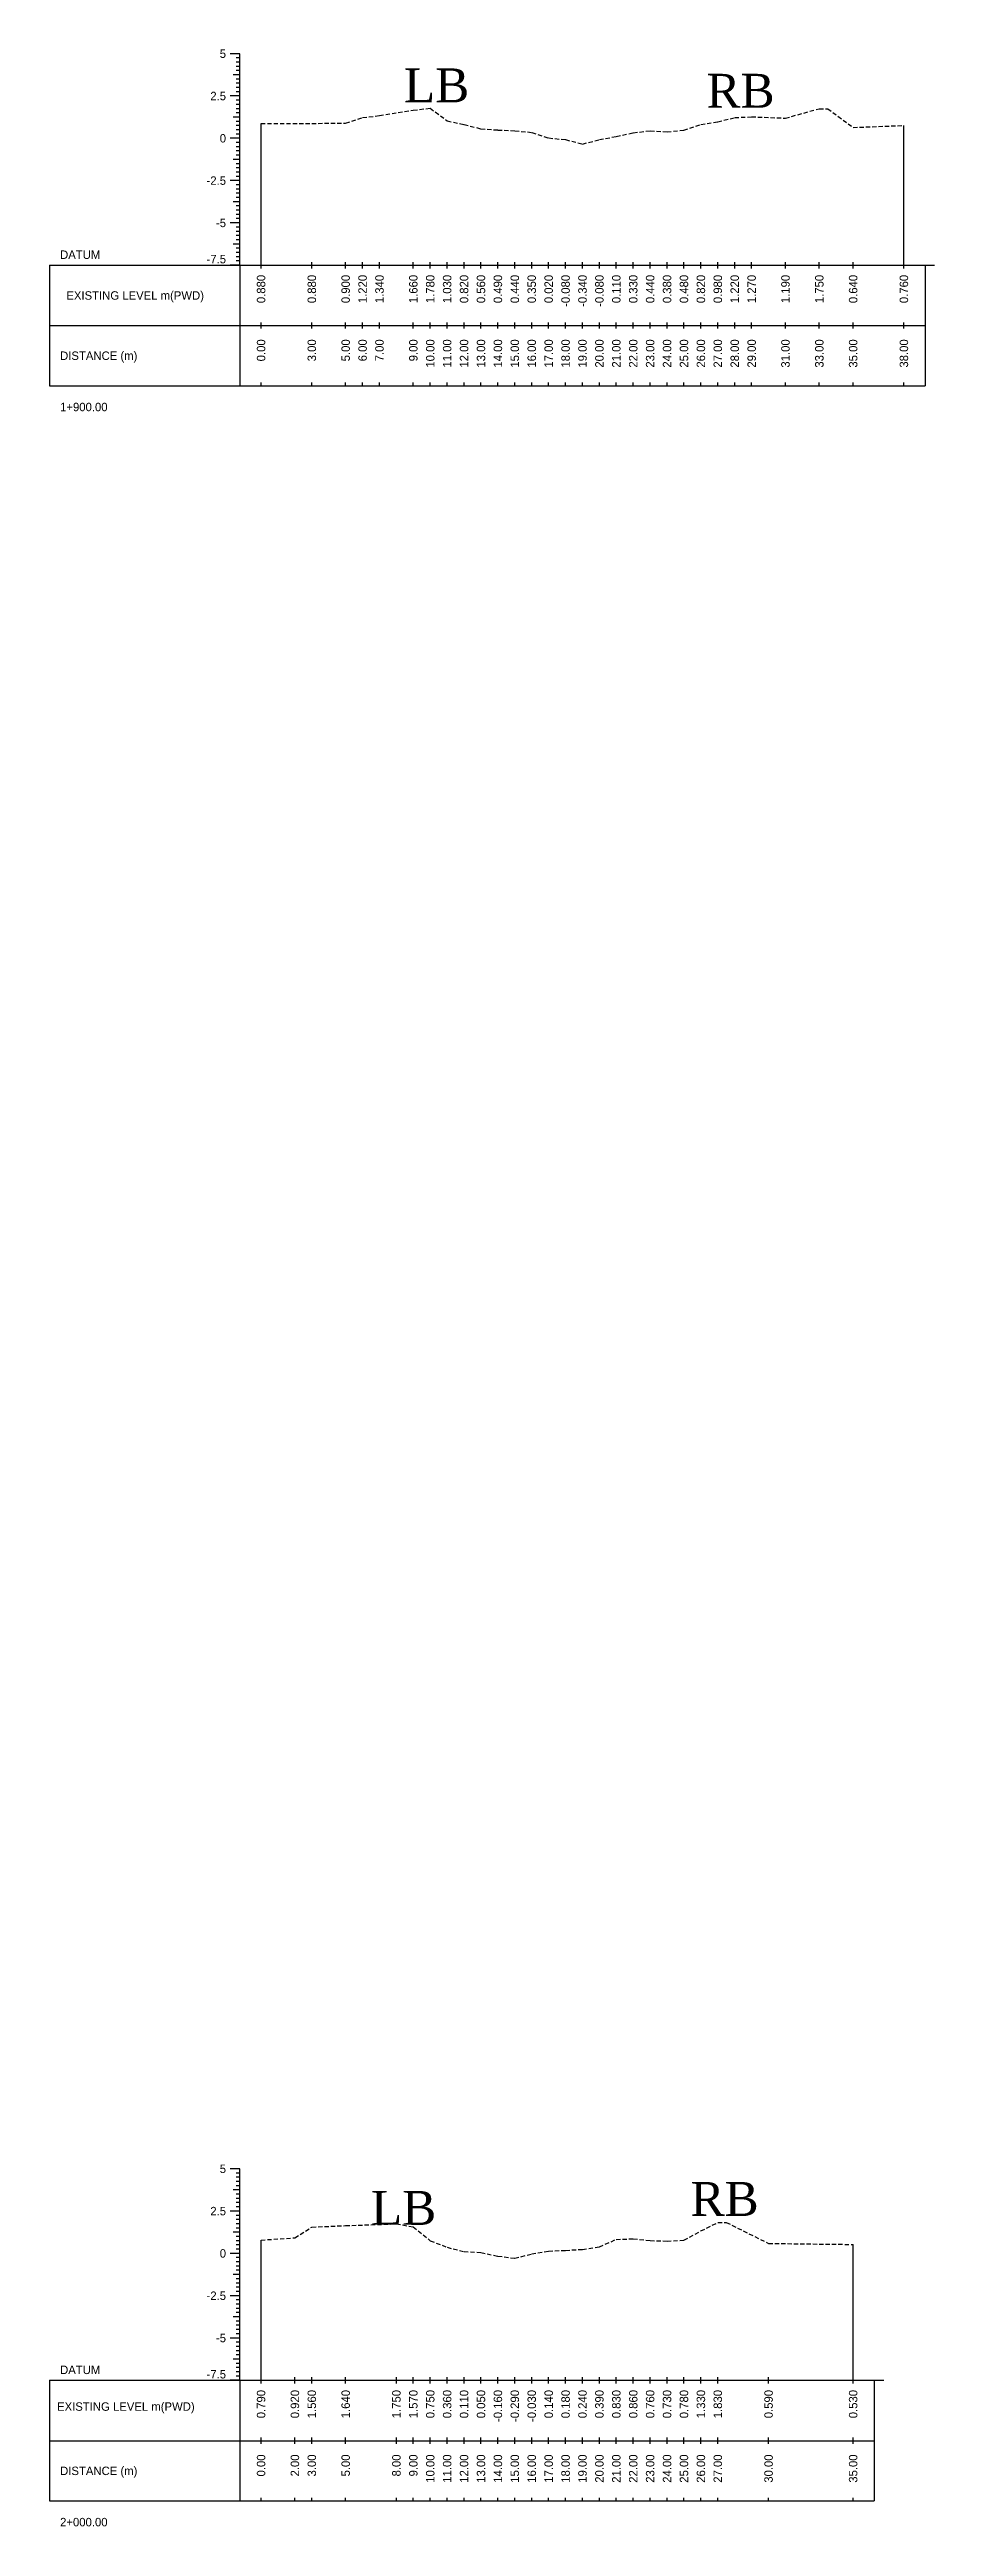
# Model space of a CAD drawing. Header units: inches. Extents: x 2552 to 3818, y -1499 to -1059.
# Drawn here: x 3636.4 to 3688.7, y -1239.3 to -1092.9 of the extents above; entities that cross this region are included whole.
import ezdxf
from ezdxf.enums import TextEntityAlignment as Align

# ---------------------------------------------------------------- set-up
doc = ezdxf.new("R2010")
doc.units = ezdxf.units.IN
doc.header["$MEASUREMENT"] = 0
doc.linetypes.add('HIDDEN', pattern=[0.375, 0.25, -0.125])
doc.layers.add('CS_Drawing', color=7, linetype='Continuous')
doc.layers.add('GL', color=3, linetype='HIDDEN')
doc.styles.add('romans', font='romans.shx')

msp = doc.modelspace()

# ---------------------------------------------------------------- texts
at = {"char_height": 2, "width": 204.3733, "attachment_point": 1, "style": 'romans'}
for s, insert in [('{\\fTimes New Roman|b0|i0|c0|p18;LB}', (3657.33, -1094.04)), ('{\\fTimes New Roman|b0|i0|c0|p18;RB}', (3675.21, -1094.36)), ('{\\fTimes New Roman|b0|i0|c0|p18;RB}', (3674.27, -1218.95)), ('{\\fTimes New Roman|b0|i0|c0|p18;LB}', (3655.38, -1219.48))]:
    msp.add_mtext(s, dxfattribs=dict(at, insert=insert))
at = {"layer": 'CS_Drawing'}
for s, p in [('5', (3646.81, -1093.17)), ('2.5', (3646.81, -1095.67)), ('0', (3646.81, -1098.17)), ('-2.5', (3646.81, -1100.67)), ('-5', (3646.81, -1103.17)), ('5', (3646.81, -1218.17)), ('2.5', (3646.81, -1220.67)), ('0', (3646.81, -1223.17)), ('-2.5', (3646.81, -1225.67)), ('-5', (3646.81, -1228.17))]:
    msp.add_text(s, height=0.5, dxfattribs=at).set_placement(p, align=Align.MIDDLE_RIGHT)
for s, p in [('DATUM', (3637, -1105.05)), ('EXISTING LEVEL m(PWD)', (3637.37, -1107.46)), ('DISTANCE (m)', (3637, -1111.02)), ('1+900.00', (3637, -1114.05)), ('DATUM', (3637, -1230.05)), ('EXISTING LEVEL m(PWD)', (3636.82, -1232.22)), ('DISTANCE (m)', (3637, -1236.02)), ('2+000.00', (3637, -1239.05))]:
    msp.add_text(s, height=0.5, dxfattribs=at).set_placement(p, align=Align.MIDDLE_LEFT)
for p in [(3646.81, -1105.56), (3646.81, -1230.56)]:
    msp.add_text('-7.5', height=0.5, dxfattribs=at).set_placement(p, align=Align.RIGHT)
for s, p in [('0.880', (3648.88, -1106.24)), ('0.880', (3651.88, -1106.24)), ('0.900', (3653.88, -1106.24)), ('1.220', (3654.88, -1106.24)), ('1.340', (3655.88, -1106.24)), ('1.660', (3657.88, -1106.24)), ('1.780', (3658.88, -1106.24)), ('1.030', (3659.88, -1106.24)), ('0.820', (3660.88, -1106.24)), ('0.560', (3661.88, -1106.24)), ('0.490', (3662.88, -1106.24)), ('0.440', (3663.88, -1106.24)), ('0.350', (3664.88, -1106.24)), ('0.020', (3665.88, -1106.24)), ('-0.080', (3666.88, -1106.24)), ('-0.340', (3667.88, -1106.24)), ('-0.080', (3668.88, -1106.24)), ('0.110', (3669.88, -1106.24)), ('0.330', (3670.88, -1106.24)), ('0.440', (3671.88, -1106.24)), ('0.380', (3672.88, -1106.24)), ('0.480', (3673.88, -1106.24)), ('0.820', (3674.88, -1106.24)), ('0.980', (3675.88, -1106.24)), ('1.220', (3676.88, -1106.24)), ('1.270', (3677.88, -1106.24)), ('1.190', (3679.88, -1106.24)), ('1.750', (3681.88, -1106.24)), ('0.640', (3683.88, -1106.24)), ('0.760', (3686.88, -1106.24)), ('0.00', (3648.88, -1110.05)), ('3.00', (3651.88, -1110.05)), ('5.00', (3653.88, -1110.05)), ('6.00', (3654.88, -1110.05)), ('7.00', (3655.88, -1110.05)), ('9.00', (3657.88, -1110.05)), ('10.00', (3658.88, -1110.05)), ('11.00', (3659.88, -1110.05)), ('12.00', (3660.88, -1110.05)), ('13.00', (3661.88, -1110.05)), ('14.00', (3662.88, -1110.05)), ('15.00', (3663.88, -1110.05)), ('16.00', (3664.88, -1110.05)), ('17.00', (3665.88, -1110.05)), ('18.00', (3666.88, -1110.05)), ('19.00', (3667.88, -1110.05)), ('20.00', (3668.88, -1110.05)), ('21.00', (3669.88, -1110.05)), ('22.00', (3670.88, -1110.05)), ('23.00', (3671.88, -1110.05)), ('24.00', (3672.88, -1110.05)), ('25.00', (3673.88, -1110.05)), ('26.00', (3674.88, -1110.05)), ('27.00', (3675.88, -1110.05)), ('28.00', (3676.88, -1110.05)), ('29.00', (3677.88, -1110.05)), ('31.00', (3679.88, -1110.05)), ('33.00', (3681.88, -1110.05)), ('35.00', (3683.88, -1110.05)), ('38.00', (3686.88, -1110.05)), ('0.790', (3648.88, -1231.24)), ('0.920', (3650.88, -1231.24)), ('1.560', (3651.88, -1231.24)), ('1.640', (3653.88, -1231.24)), ('1.750', (3656.88, -1231.24)), ('1.570', (3657.88, -1231.24)), ('0.750', (3658.88, -1231.24)), ('0.360', (3659.88, -1231.24)), ('0.110', (3660.88, -1231.24)), ('0.050', (3661.88, -1231.24)), ('-0.160', (3662.88, -1231.24)), ('-0.290', (3663.88, -1231.24)), ('-0.030', (3664.88, -1231.24)), ('0.140', (3665.88, -1231.24)), ('0.180', (3666.88, -1231.24)), ('0.240', (3667.88, -1231.24)), ('0.390', (3668.88, -1231.24)), ('0.830', (3669.88, -1231.24)), ('0.860', (3670.88, -1231.24)), ('0.760', (3671.88, -1231.24)), ('0.730', (3672.88, -1231.24)), ('0.780', (3673.88, -1231.24)), ('1.330', (3674.88, -1231.24)), ('1.830', (3675.88, -1231.24)), ('0.590', (3678.88, -1231.24)), ('0.530', (3683.88, -1231.24)), ('0.00', (3648.88, -1235.05)), ('2.00', (3650.88, -1235.05)), ('3.00', (3651.88, -1235.05)), ('5.00', (3653.88, -1235.05)), ('8.00', (3656.88, -1235.05)), ('9.00', (3657.88, -1235.05)), ('10.00', (3658.88, -1235.05)), ('11.00', (3659.88, -1235.05)), ('12.00', (3660.88, -1235.05)), ('13.00', (3661.88, -1235.05)), ('14.00', (3662.88, -1235.05)), ('15.00', (3663.88, -1235.05)), ('16.00', (3664.88, -1235.05)), ('17.00', (3665.88, -1235.05)), ('18.00', (3666.88, -1235.05)), ('19.00', (3667.88, -1235.05)), ('20.00', (3668.88, -1235.05)), ('21.00', (3669.88, -1235.05)), ('22.00', (3670.88, -1235.05)), ('23.00', (3671.88, -1235.05)), ('24.00', (3672.88, -1235.05)), ('25.00', (3673.88, -1235.05)), ('26.00', (3674.88, -1235.05)), ('27.00', (3675.88, -1235.05)), ('30.00', (3678.88, -1235.05)), ('35.00', (3683.88, -1235.05))]:
    msp.add_text(s, height=0.5, rotation=90, dxfattribs=at).set_placement(p, align=Align.MIDDLE_RIGHT)

# ---------------------------------------------------------------- linework, layer by layer
at = {"layer": 'CS_Drawing'}
for p, q in [((3647.63, -1093.17), (3647.06, -1093.17)), ((3647.63, -1093.17), (3647.23, -1093.17)), ((3647.63, -1093.17), (3647.4, -1093.17)), ((3647.63, -1093.42), (3647.4, -1093.42)), ((3647.63, -1105.67), (3647.63, -1093.17)), ((3647.63, -1094.42), (3647.23, -1094.42)), ((3647.63, -1093.67), (3647.4, -1093.67)), ((3647.63, -1093.92), (3647.4, -1093.92)), ((3647.63, -1094.17), (3647.4, -1094.17)), ((3647.63, -1094.42), (3647.4, -1094.42)), ((3647.63, -1094.67), (3647.4, -1094.67)), ((3647.63, -1094.92), (3647.4, -1094.92)), ((3647.63, -1095.67), (3647.06, -1095.67)), ((3647.63, -1095.67), (3647.23, -1095.67)), ((3647.63, -1095.17), (3647.4, -1095.17)), ((3647.63, -1095.42), (3647.4, -1095.42)), ((3647.63, -1095.67), (3647.4, -1095.67)), ((3647.63, -1095.92), (3647.4, -1095.92)), ((3647.63, -1096.17), (3647.4, -1096.17)), ((3647.63, -1096.92), (3647.23, -1096.92)), ((3647.63, -1096.42), (3647.4, -1096.42)), ((3647.63, -1096.67), (3647.4, -1096.67)), ((3647.63, -1096.92), (3647.4, -1096.92)), ((3647.63, -1097.17), (3647.4, -1097.17)), ((3647.63, -1097.42), (3647.4, -1097.42)), ((3647.63, -1097.67), (3647.4, -1097.67)), ((3648.88, -1105.67), (3648.88, -1097.29)), ((3686.88, -1105.67), (3686.88, -1097.41)), ((3647.63, -1098.17), (3647.06, -1098.17)), ((3647.63, -1098.17), (3647.23, -1098.17)), ((3647.63, -1097.92), (3647.4, -1097.92)), ((3647.63, -1098.17), (3647.4, -1098.17)), ((3647.63, -1098.42), (3647.4, -1098.42)), ((3647.63, -1098.67), (3647.4, -1098.67)), ((3647.63, -1098.92), (3647.4, -1098.92)), ((3647.63, -1099.17), (3647.4, -1099.17)), ((3647.63, -1100.67), (3647.06, -1100.67)), ((3647.63, -1099.42), (3647.23, -1099.42)), ((3647.63, -1100.67), (3647.23, -1100.67)), ((3647.63, -1099.42), (3647.4, -1099.42)), ((3647.63, -1099.67), (3647.4, -1099.67)), ((3647.63, -1099.92), (3647.4, -1099.92)), ((3647.63, -1100.17), (3647.4, -1100.17)), ((3647.63, -1100.42), (3647.4, -1100.42)), ((3647.63, -1100.67), (3647.4, -1100.67)), ((3647.63, -1101.92), (3647.23, -1101.92)), ((3647.63, -1100.92), (3647.4, -1100.92)), ((3647.63, -1101.17), (3647.4, -1101.17)), ((3647.63, -1101.42), (3647.4, -1101.42)), ((3647.63, -1101.67), (3647.4, -1101.67)), ((3647.63, -1101.92), (3647.4, -1101.92)), ((3647.63, -1102.17), (3647.4, -1102.17)), ((3647.63, -1103.17), (3647.06, -1103.17)), ((3647.63, -1103.17), (3647.23, -1103.17)), ((3647.63, -1102.42), (3647.4, -1102.42)), ((3647.63, -1102.67), (3647.4, -1102.67)), ((3647.63, -1102.92), (3647.4, -1102.92)), ((3647.63, -1103.17), (3647.4, -1103.17)), ((3647.63, -1103.42), (3647.4, -1103.42)), ((3647.63, -1103.67), (3647.4, -1103.67)), ((3647.63, -1104.42), (3647.23, -1104.42)), ((3647.63, -1103.92), (3647.4, -1103.92)), ((3647.63, -1104.17), (3647.4, -1104.17)), ((3647.63, -1104.42), (3647.4, -1104.42)), ((3647.63, -1104.67), (3647.4, -1104.67)), ((3647.63, -1104.92), (3647.4, -1104.92)), ((3647.63, -1105.17), (3647.4, -1105.17)), ((3636.38, -1105.67), (3647.63, -1105.67)), ((3636.38, -1105.67), (3636.38, -1112.8)), ((3647.63, -1105.67), (3647.06, -1105.67)), ((3647.63, -1105.67), (3647.23, -1105.67)), ((3647.63, -1105.42), (3647.4, -1105.42)), ((3647.63, -1105.67), (3647.4, -1105.67)), ((3647.63, -1105.67), (3688.13, -1105.67)), ((3647.63, -1105.67), (3647.63, -1112.8)), ((3648.88, -1105.86), (3648.88, -1105.49)), ((3651.88, -1105.86), (3651.88, -1105.49)), ((3653.88, -1105.86), (3653.88, -1105.49)), ((3654.88, -1105.86), (3654.88, -1105.49)), ((3655.88, -1105.86), (3655.88, -1105.49)), ((3657.88, -1105.86), (3657.88, -1105.49)), ((3658.88, -1105.86), (3658.88, -1105.49)), ((3659.88, -1105.86), (3659.88, -1105.49)), ((3660.88, -1105.86), (3660.88, -1105.49)), ((3661.88, -1105.86), (3661.88, -1105.49)), ((3662.88, -1105.86), (3662.88, -1105.49)), ((3663.88, -1105.86), (3663.88, -1105.49)), ((3664.88, -1105.86), (3664.88, -1105.49)), ((3665.88, -1105.86), (3665.88, -1105.49)), ((3666.88, -1105.86), (3666.88, -1105.49)), ((3667.88, -1105.86), (3667.88, -1105.49)), ((3668.88, -1105.86), (3668.88, -1105.49)), ((3669.88, -1105.86), (3669.88, -1105.49)), ((3670.88, -1105.86), (3670.88, -1105.49)), ((3671.88, -1105.86), (3671.88, -1105.49)), ((3672.88, -1105.86), (3672.88, -1105.49)), ((3673.88, -1105.86), (3673.88, -1105.49)), ((3674.88, -1105.86), (3674.88, -1105.49)), ((3675.88, -1105.86), (3675.88, -1105.49)), ((3676.88, -1105.86), (3676.88, -1105.49)), ((3677.88, -1105.86), (3677.88, -1105.49)), ((3679.88, -1105.86), (3679.88, -1105.49)), ((3681.88, -1105.86), (3681.88, -1105.49)), ((3683.88, -1105.86), (3683.88, -1105.49)), ((3686.88, -1105.86), (3686.88, -1105.49)), ((3688.13, -1105.67), (3688.69, -1105.67)), ((3688.13, -1105.67), (3688.52, -1105.67)), ((3688.13, -1105.67), (3688.35, -1105.67)), ((3688.13, -1105.67), (3688.13, -1112.8)), ((3636.38, -1109.24), (3647.63, -1109.24)), ((3647.63, -1109.24), (3688.13, -1109.24)), ((3647.63, -1109.24), (3688.13, -1109.24)), ((3648.88, -1109.42), (3648.88, -1109.05)), ((3651.88, -1109.42), (3651.88, -1109.05)), ((3653.88, -1109.42), (3653.88, -1109.05)), ((3654.88, -1109.42), (3654.88, -1109.05)), ((3655.88, -1109.42), (3655.88, -1109.05)), ((3657.88, -1109.42), (3657.88, -1109.05)), ((3658.88, -1109.42), (3658.88, -1109.05)), ((3659.88, -1109.42), (3659.88, -1109.05)), ((3660.88, -1109.42), (3660.88, -1109.05)), ((3661.88, -1109.42), (3661.88, -1109.05)), ((3662.88, -1109.42), (3662.88, -1109.05)), ((3663.88, -1109.42), (3663.88, -1109.05)), ((3664.88, -1109.42), (3664.88, -1109.05)), ((3665.88, -1109.42), (3665.88, -1109.05)), ((3666.88, -1109.42), (3666.88, -1109.05)), ((3667.88, -1109.42), (3667.88, -1109.05)), ((3668.88, -1109.42), (3668.88, -1109.05)), ((3669.88, -1109.42), (3669.88, -1109.05)), ((3670.88, -1109.42), (3670.88, -1109.05)), ((3671.88, -1109.42), (3671.88, -1109.05)), ((3672.88, -1109.42), (3672.88, -1109.05)), ((3673.88, -1109.42), (3673.88, -1109.05)), ((3674.88, -1109.42), (3674.88, -1109.05)), ((3675.88, -1109.42), (3675.88, -1109.05)), ((3676.88, -1109.42), (3676.88, -1109.05)), ((3677.88, -1109.42), (3677.88, -1109.05)), ((3679.88, -1109.42), (3679.88, -1109.05)), ((3681.88, -1109.42), (3681.88, -1109.05)), ((3683.88, -1109.42), (3683.88, -1109.05)), ((3686.88, -1109.42), (3686.88, -1109.05)), ((3636.38, -1112.8), (3647.63, -1112.8)), ((3647.63, -1112.8), (3688.13, -1112.8)), ((3648.88, -1112.8), (3648.88, -1112.61)), ((3651.88, -1112.8), (3651.88, -1112.61)), ((3653.88, -1112.8), (3653.88, -1112.61)), ((3654.88, -1112.8), (3654.88, -1112.61)), ((3655.88, -1112.8), (3655.88, -1112.61)), ((3657.88, -1112.8), (3657.88, -1112.61)), ((3658.88, -1112.8), (3658.88, -1112.61)), ((3659.88, -1112.8), (3659.88, -1112.61)), ((3660.88, -1112.8), (3660.88, -1112.61)), ((3661.88, -1112.8), (3661.88, -1112.61)), ((3662.88, -1112.8), (3662.88, -1112.61)), ((3663.88, -1112.8), (3663.88, -1112.61)), ((3664.88, -1112.8), (3664.88, -1112.61)), ((3665.88, -1112.8), (3665.88, -1112.61)), ((3666.88, -1112.8), (3666.88, -1112.61)), ((3667.88, -1112.8), (3667.88, -1112.61)), ((3668.88, -1112.8), (3668.88, -1112.61)), ((3669.88, -1112.8), (3669.88, -1112.61)), ((3670.88, -1112.8), (3670.88, -1112.61)), ((3671.88, -1112.8), (3671.88, -1112.61)), ((3672.88, -1112.8), (3672.88, -1112.61)), ((3673.88, -1112.8), (3673.88, -1112.61)), ((3674.88, -1112.8), (3674.88, -1112.61)), ((3675.88, -1112.8), (3675.88, -1112.61)), ((3676.88, -1112.8), (3676.88, -1112.61)), ((3677.88, -1112.8), (3677.88, -1112.61)), ((3679.88, -1112.8), (3679.88, -1112.61)), ((3681.88, -1112.8), (3681.88, -1112.61)), ((3683.88, -1112.8), (3683.88, -1112.61)), ((3686.88, -1112.8), (3686.88, -1112.61)), ((3647.63, -1218.17), (3647.06, -1218.17)), ((3647.63, -1218.17), (3647.23, -1218.17)), ((3647.63, -1218.17), (3647.4, -1218.17)), ((3647.63, -1218.42), (3647.4, -1218.42)), ((3647.63, -1218.67), (3647.4, -1218.67)), ((3647.63, -1218.92), (3647.4, -1218.92)), ((3647.63, -1219.17), (3647.4, -1219.17)), ((3647.63, -1230.67), (3647.63, -1218.17)), ((3647.63, -1220.67), (3647.06, -1220.67)), ((3647.63, -1219.42), (3647.23, -1219.42)), ((3647.63, -1220.67), (3647.23, -1220.67)), ((3647.63, -1219.42), (3647.4, -1219.42)), ((3647.63, -1219.67), (3647.4, -1219.67)), ((3647.63, -1219.92), (3647.4, -1219.92)), ((3647.63, -1220.17), (3647.4, -1220.17)), ((3647.63, -1220.42), (3647.4, -1220.42)), ((3647.63, -1220.67), (3647.4, -1220.67)), ((3647.63, -1221.92), (3647.23, -1221.92)), ((3647.63, -1220.92), (3647.4, -1220.92)), ((3647.63, -1221.17), (3647.4, -1221.17)), ((3647.63, -1221.42), (3647.4, -1221.42)), ((3647.63, -1221.67), (3647.4, -1221.67)), ((3647.63, -1221.92), (3647.4, -1221.92)), ((3647.63, -1222.17), (3647.4, -1222.17)), ((3647.63, -1223.17), (3647.06, -1223.17)), ((3647.63, -1223.17), (3647.23, -1223.17)), ((3647.63, -1222.42), (3647.4, -1222.42)), ((3647.63, -1222.67), (3647.4, -1222.67)), ((3647.63, -1222.92), (3647.4, -1222.92)), ((3647.63, -1223.17), (3647.4, -1223.17)), ((3647.63, -1223.42), (3647.4, -1223.42)), ((3647.63, -1223.67), (3647.4, -1223.67)), ((3648.88, -1230.67), (3648.88, -1222.38)), ((3683.88, -1230.67), (3683.88, -1222.64)), ((3647.63, -1224.42), (3647.23, -1224.42)), ((3647.63, -1223.92), (3647.4, -1223.92)), ((3647.63, -1224.17), (3647.4, -1224.17)), ((3647.63, -1224.42), (3647.4, -1224.42)), ((3647.63, -1224.67), (3647.4, -1224.67)), ((3647.63, -1224.92), (3647.4, -1224.92)), ((3647.63, -1225.17), (3647.4, -1225.17)), ((3647.63, -1225.67), (3647.06, -1225.67)), ((3647.63, -1225.67), (3647.23, -1225.67)), ((3647.63, -1225.42), (3647.4, -1225.42)), ((3647.63, -1225.67), (3647.4, -1225.67)), ((3647.63, -1225.92), (3647.4, -1225.92)), ((3647.63, -1226.17), (3647.4, -1226.17)), ((3647.63, -1226.42), (3647.4, -1226.42)), ((3647.63, -1226.67), (3647.4, -1226.67)), ((3647.63, -1226.92), (3647.23, -1226.92)), ((3647.63, -1226.92), (3647.4, -1226.92)), ((3647.63, -1227.17), (3647.4, -1227.17)), ((3647.63, -1227.42), (3647.4, -1227.42)), ((3647.63, -1227.67), (3647.4, -1227.67)), ((3647.63, -1227.92), (3647.4, -1227.92)), ((3647.63, -1228.17), (3647.06, -1228.17)), ((3647.63, -1228.17), (3647.23, -1228.17)), ((3647.63, -1229.42), (3647.23, -1229.42)), ((3647.63, -1228.17), (3647.4, -1228.17)), ((3647.63, -1228.42), (3647.4, -1228.42)), ((3647.63, -1228.67), (3647.4, -1228.67)), ((3647.63, -1228.92), (3647.4, -1228.92)), ((3647.63, -1229.17), (3647.4, -1229.17)), ((3647.63, -1229.42), (3647.4, -1229.42)), ((3636.38, -1230.67), (3647.63, -1230.67)), ((3636.38, -1230.67), (3636.38, -1237.8)), ((3647.63, -1230.67), (3647.06, -1230.67)), ((3647.63, -1230.67), (3647.23, -1230.67)), ((3647.63, -1229.67), (3647.4, -1229.67)), ((3647.63, -1229.92), (3647.4, -1229.92)), ((3647.63, -1230.17), (3647.4, -1230.17)), ((3647.63, -1230.42), (3647.4, -1230.42)), ((3647.63, -1230.67), (3647.4, -1230.67)), ((3647.63, -1230.67), (3685.13, -1230.67)), ((3647.63, -1230.67), (3647.63, -1237.8)), ((3648.88, -1230.86), (3648.88, -1230.49)), ((3650.88, -1230.86), (3650.88, -1230.49)), ((3651.88, -1230.86), (3651.88, -1230.49)), ((3653.88, -1230.86), (3653.88, -1230.49)), ((3656.88, -1230.86), (3656.88, -1230.49)), ((3657.88, -1230.86), (3657.88, -1230.49)), ((3658.88, -1230.86), (3658.88, -1230.49)), ((3659.88, -1230.86), (3659.88, -1230.49)), ((3660.88, -1230.86), (3660.88, -1230.49)), ((3661.88, -1230.86), (3661.88, -1230.49)), ((3662.88, -1230.86), (3662.88, -1230.49)), ((3663.88, -1230.86), (3663.88, -1230.49)), ((3664.88, -1230.86), (3664.88, -1230.49)), ((3665.88, -1230.86), (3665.88, -1230.49)), ((3666.88, -1230.86), (3666.88, -1230.49)), ((3667.88, -1230.86), (3667.88, -1230.49)), ((3668.88, -1230.86), (3668.88, -1230.49)), ((3669.88, -1230.86), (3669.88, -1230.49)), ((3670.88, -1230.86), (3670.88, -1230.49)), ((3671.88, -1230.86), (3671.88, -1230.49)), ((3672.88, -1230.86), (3672.88, -1230.49)), ((3673.88, -1230.86), (3673.88, -1230.49)), ((3674.88, -1230.86), (3674.88, -1230.49)), ((3675.88, -1230.86), (3675.88, -1230.49)), ((3678.88, -1230.86), (3678.88, -1230.49)), ((3683.88, -1230.86), (3683.88, -1230.49)), ((3685.13, -1230.67), (3685.69, -1230.67)), ((3685.13, -1230.67), (3685.52, -1230.67)), ((3685.13, -1230.67), (3685.35, -1230.67)), ((3685.13, -1230.67), (3685.13, -1237.8)), ((3636.38, -1234.24), (3647.63, -1234.24)), ((3647.63, -1234.24), (3685.13, -1234.24)), ((3647.63, -1234.24), (3685.13, -1234.24)), ((3648.88, -1234.42), (3648.88, -1234.05)), ((3650.88, -1234.42), (3650.88, -1234.05)), ((3651.88, -1234.42), (3651.88, -1234.05)), ((3653.88, -1234.42), (3653.88, -1234.05)), ((3656.88, -1234.42), (3656.88, -1234.05)), ((3657.88, -1234.42), (3657.88, -1234.05)), ((3658.88, -1234.42), (3658.88, -1234.05)), ((3659.88, -1234.42), (3659.88, -1234.05)), ((3660.88, -1234.42), (3660.88, -1234.05)), ((3661.88, -1234.42), (3661.88, -1234.05)), ((3662.88, -1234.42), (3662.88, -1234.05)), ((3663.88, -1234.42), (3663.88, -1234.05)), ((3664.88, -1234.42), (3664.88, -1234.05)), ((3665.88, -1234.42), (3665.88, -1234.05)), ((3666.88, -1234.42), (3666.88, -1234.05)), ((3667.88, -1234.42), (3667.88, -1234.05)), ((3668.88, -1234.42), (3668.88, -1234.05)), ((3669.88, -1234.42), (3669.88, -1234.05)), ((3670.88, -1234.42), (3670.88, -1234.05)), ((3671.88, -1234.42), (3671.88, -1234.05)), ((3672.88, -1234.42), (3672.88, -1234.05)), ((3673.88, -1234.42), (3673.88, -1234.05)), ((3674.88, -1234.42), (3674.88, -1234.05)), ((3675.88, -1234.42), (3675.88, -1234.05)), ((3678.88, -1234.42), (3678.88, -1234.05)), ((3683.88, -1234.42), (3683.88, -1234.05)), ((3636.38, -1237.8), (3647.63, -1237.8)), ((3647.63, -1237.8), (3685.13, -1237.8)), ((3648.88, -1237.8), (3648.88, -1237.61)), ((3650.88, -1237.8), (3650.88, -1237.61)), ((3651.88, -1237.8), (3651.88, -1237.61)), ((3653.88, -1237.8), (3653.88, -1237.61)), ((3656.88, -1237.8), (3656.88, -1237.61)), ((3657.88, -1237.8), (3657.88, -1237.61)), ((3658.88, -1237.8), (3658.88, -1237.61)), ((3659.88, -1237.8), (3659.88, -1237.61)), ((3660.88, -1237.8), (3660.88, -1237.61)), ((3661.88, -1237.8), (3661.88, -1237.61)), ((3662.88, -1237.8), (3662.88, -1237.61)), ((3663.88, -1237.8), (3663.88, -1237.61)), ((3664.88, -1237.8), (3664.88, -1237.61)), ((3665.88, -1237.8), (3665.88, -1237.61)), ((3666.88, -1237.8), (3666.88, -1237.61)), ((3667.88, -1237.8), (3667.88, -1237.61)), ((3668.88, -1237.8), (3668.88, -1237.61)), ((3669.88, -1237.8), (3669.88, -1237.61)), ((3670.88, -1237.8), (3670.88, -1237.61)), ((3671.88, -1237.8), (3671.88, -1237.61)), ((3672.88, -1237.8), (3672.88, -1237.61)), ((3673.88, -1237.8), (3673.88, -1237.61)), ((3674.88, -1237.8), (3674.88, -1237.61)), ((3675.88, -1237.8), (3675.88, -1237.61)), ((3678.88, -1237.8), (3678.88, -1237.61)), ((3683.88, -1237.8), (3683.88, -1237.61))]:
    msp.add_line(p, q, dxfattribs=at)
at = {"layer": 'GL'}
for points in [[(3648.88, -1097.29), (3651.88, -1097.29), (3653.88, -1097.27), (3654.88, -1096.95), (3655.88, -1096.83), (3657.88, -1096.51), (3658.88, -1096.39), (3659.88, -1097.14), (3660.88, -1097.35), (3661.88, -1097.61), (3662.88, -1097.68), (3663.88, -1097.73), (3664.88, -1097.82), (3665.88, -1098.15), (3666.88, -1098.25), (3667.88, -1098.51), (3668.88, -1098.25), (3669.88, -1098.06), (3670.88, -1097.84), (3671.88, -1097.73), (3672.88, -1097.79), (3673.88, -1097.69), (3674.88, -1097.35), (3675.88, -1097.19), (3676.88, -1096.95), (3677.88, -1096.9), (3679.88, -1096.98), (3681.88, -1096.42), (3682.38, -1096.42), (3683.88, -1097.53), (3686.88, -1097.41)], [(3648.88, -1222.38), (3650.88, -1222.25), (3651.88, -1221.61), (3653.88, -1221.53), (3656.88, -1221.42), (3657.88, -1221.6), (3658.88, -1222.42), (3659.88, -1222.81), (3660.88, -1223.06), (3661.88, -1223.12), (3662.88, -1223.33), (3663.88, -1223.46), (3664.88, -1223.2), (3665.88, -1223.03), (3666.88, -1222.99), (3667.88, -1222.93), (3668.88, -1222.78), (3669.88, -1222.34), (3670.88, -1222.31), (3671.88, -1222.41), (3672.88, -1222.44), (3673.88, -1222.39), (3674.88, -1221.84), (3675.88, -1221.34), (3676.38, -1221.34), (3678.88, -1222.58), (3683.88, -1222.64)]]:
    msp.add_lwpolyline(points, dxfattribs=at)

msp.set_redraw_order([(e.dxf.handle, doc.entitydb.next_handle()) for e in msp.query("TEXT MTEXT ATTDEF DIMENSION ARC_DIMENSION")])  # texts and dimensions are drawn at this point

doc.saveas('drawing.dxf')
